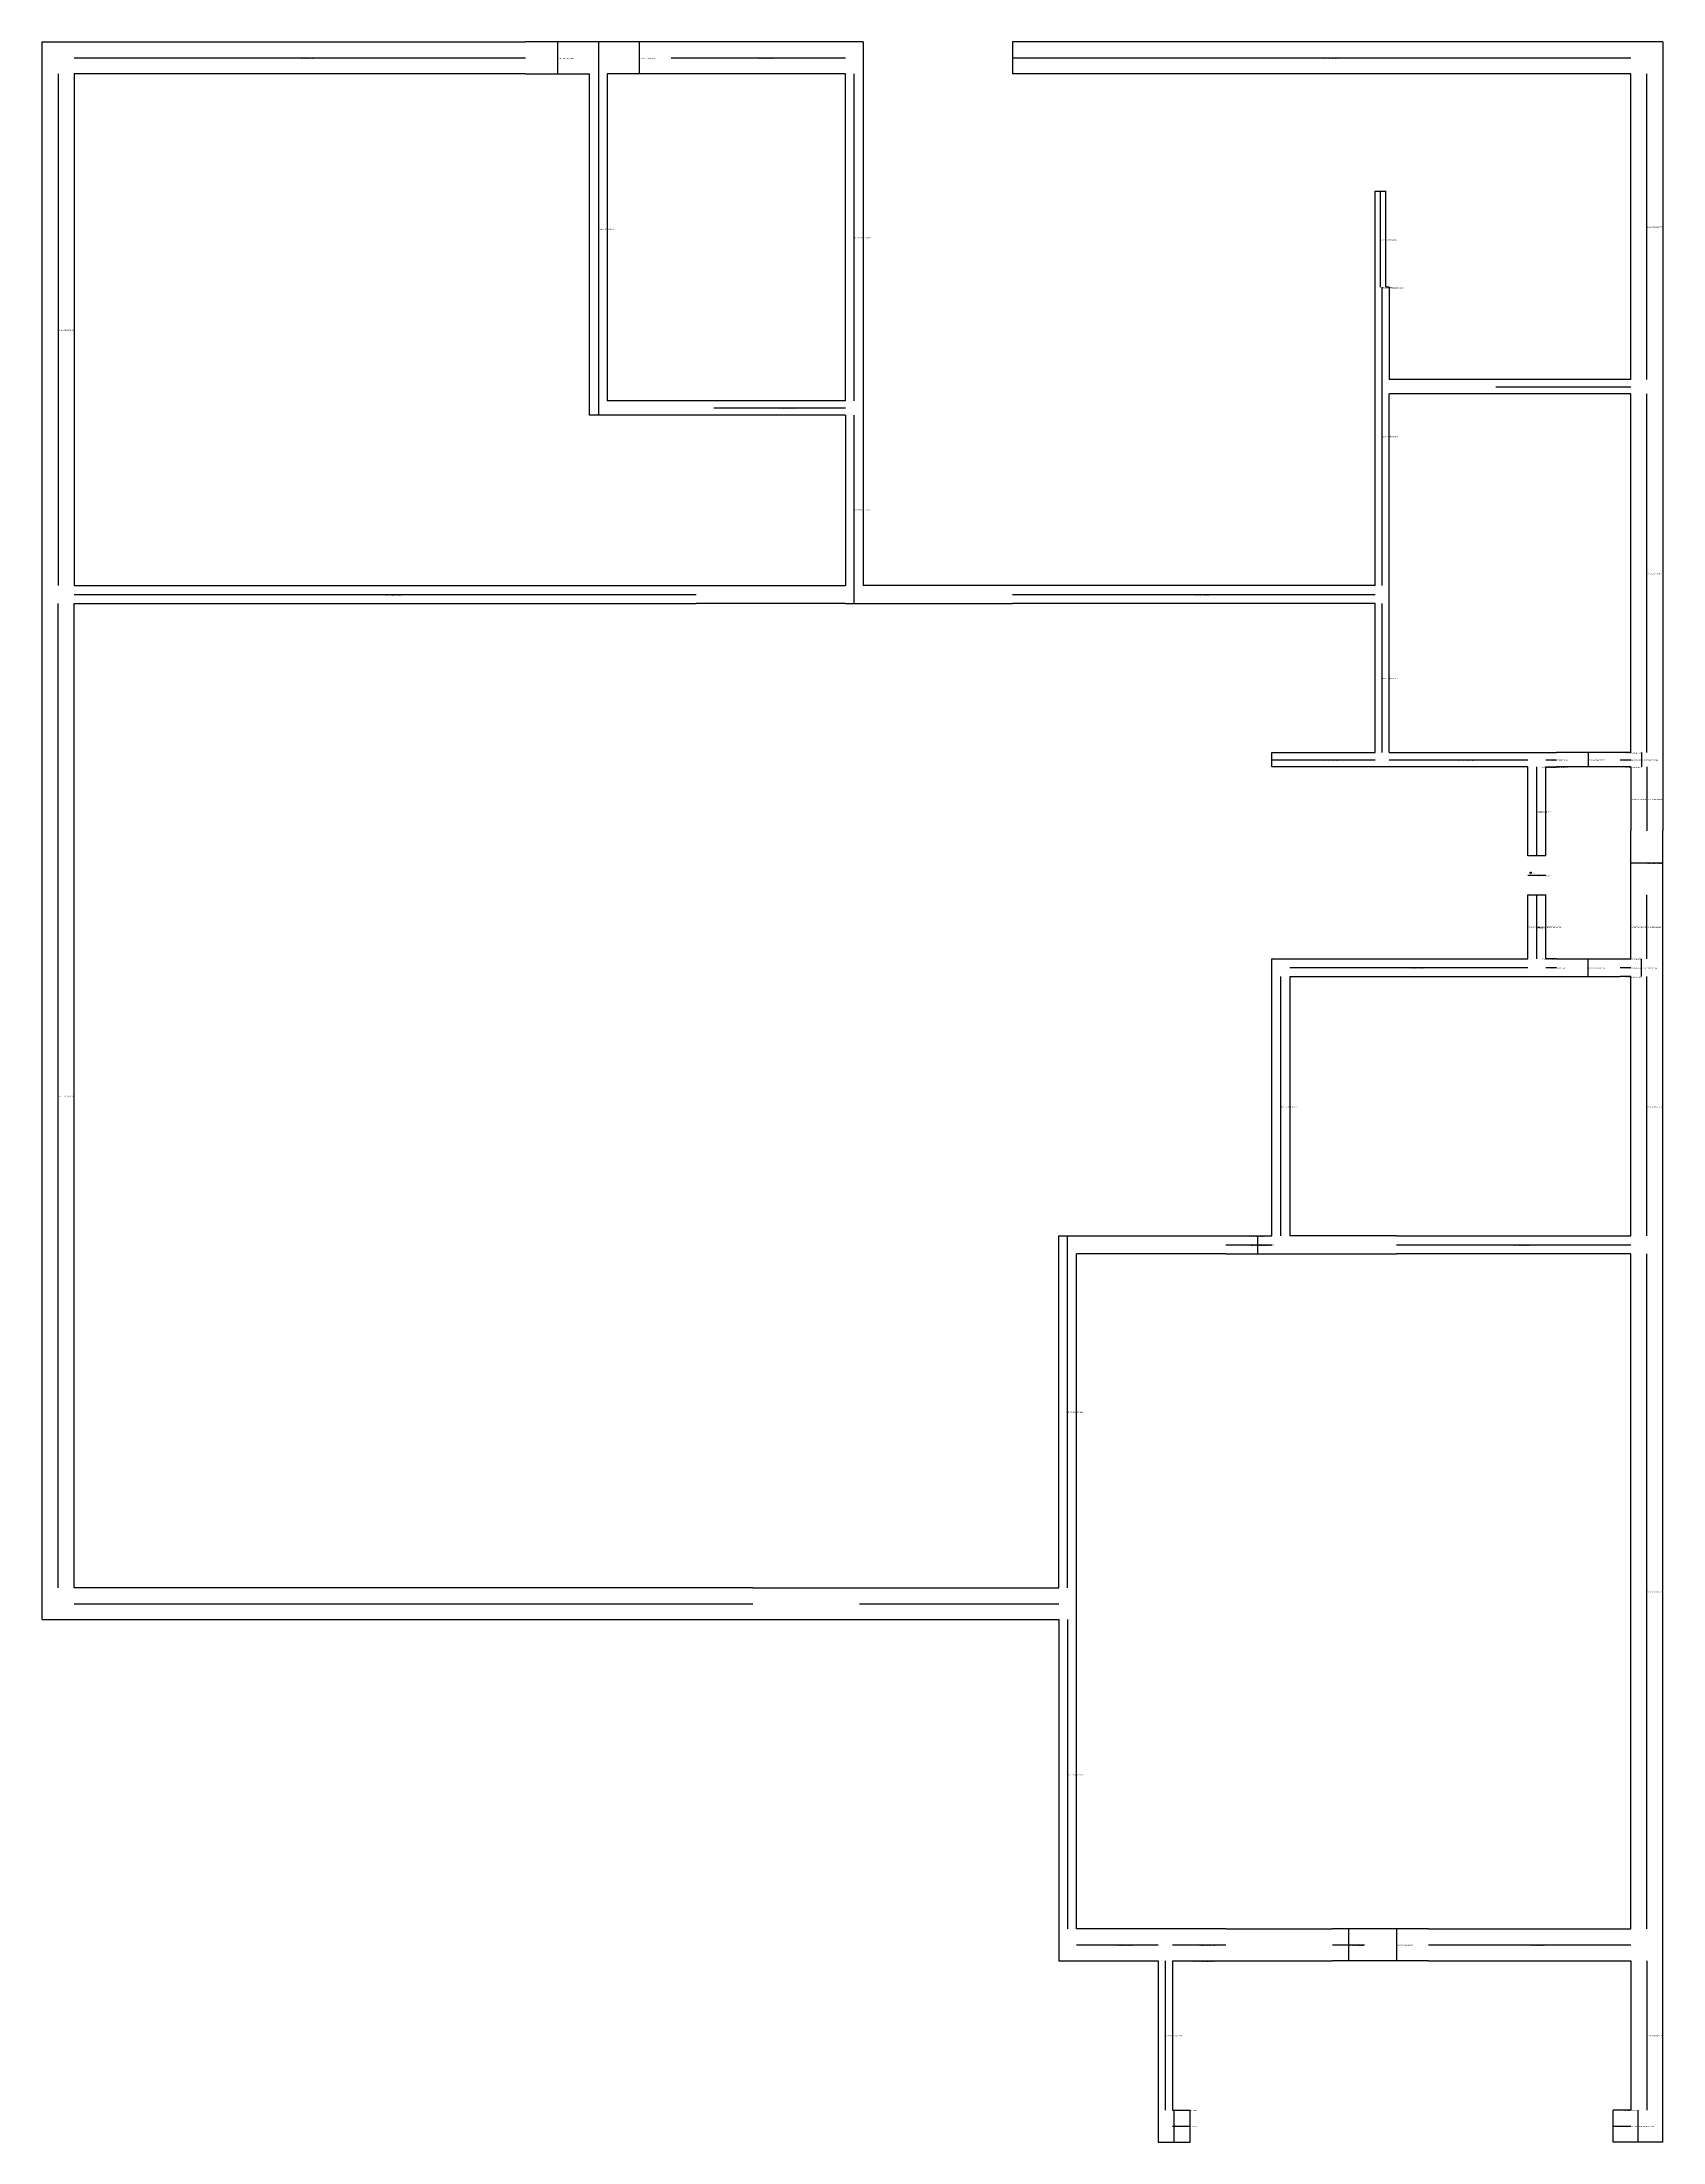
# Model space of a CAD drawing. Header units: metres. Extents: x 328 to 784, y 390 to 981.
import ezdxf

# ---------------------------------------------------------------- set-up
doc = ezdxf.new("R2010")
doc.units = ezdxf.units.M

msp = doc.modelspace()

# ---------------------------------------------------------------- linework, layer by layer
at = {"layer": 'centrelines'}
for p, q in [((337, 976.5), (464, 976.5)), ((473, 981), (473, 972)), ((484.5, 981), (484.5, 876)), ((496, 981), (496, 972)), ((505, 976.5), (554, 976.5)), ((601, 976.5), (775, 976.5)), ((332.5, 972), (332.5, 828)), ((556.5, 880), (556.5, 972)), ((779.5, 886), (779.5, 972)), ((704.5, 912), (704.5, 939)), ((704.5, 912), (704.5, 912)), ((705, 828), (705, 912)), ((705, 912), (705, 912)), ((706.5, 912), (706.5, 912)), ((737, 884), (775, 884)), ((779.5, 781), (779.5, 882)), ((517, 878), (554, 878)), ((556.5, 823), (556.5, 876)), ((332.5, 546), (332.5, 823)), ((337, 825.5), (512, 825.5)), ((601, 825.5), (703, 825.5)), ((705, 781), (705, 823)), ((763, 781), (763, 777)), ((773.5, 781), (773.5, 781)), ((778, 781), (778, 777)), ((674, 779), (703, 779)), ((707, 779), (746, 779)), ((748.5, 752), (748.5, 777)), ((750, 777), (750, 777)), ((751, 779), (754, 779)), ((752.5, 777), (752.5, 777)), ((772, 779), (775, 779)), ((773.5, 777), (773.5, 777)), ((779.5, 777), (779.5, 759)), ((775, 768), (775, 768)), ((746, 746.5), (751, 746.5)), ((775, 750), (784, 750)), ((748.5, 723), (748.5, 741)), ((779.5, 723), (779.5, 741)), ((746, 732), (746, 732)), ((751, 732), (751, 732)), ((775, 732), (775, 732)), ((750, 723), (750, 723)), ((752.5, 723), (752.5, 723)), ((763, 718), (763, 723)), ((773.5, 723), (773.5, 723)), ((778, 718), (778, 723)), ((676.5, 645), (676.5, 718)), ((679, 720.5), (746, 720.5)), ((751, 720.5), (754, 720.5)), ((772, 720.5), (775, 720.5)), ((773.5, 718), (773.5, 718)), ((779.5, 645), (779.5, 718)), ((616.5, 546), (616.5, 645)), ((667.5, 645), (667.5, 645)), ((670, 640), (670, 645)), ((661, 642.5), (674, 642.5)), ((709, 642.5), (775, 642.5)), ((779.5, 450), (779.5, 640)), ((337, 541.5), (528, 541.5)), ((558, 541.5), (614, 541.5)), ((616.5, 537), (616.5, 450)), ((695.5, 450), (695.5, 441)), ((709, 450), (709, 441)), ((619, 445.5), (642, 445.5)), ((646, 445.5), (661, 445.5)), ((691, 445.5), (700, 445.5)), ((718, 445.5), (775, 445.5)), ((644, 441), (644, 399)), ((651.5, 441), (651.5, 441)), ((653.5, 441), (653.5, 441)), ((779.5, 441), (779.5, 399)), ((646.5, 390), (646.5, 399)), ((648.5, 399), (648.5, 399)), ((772.5, 399), (772.5, 399)), ((777, 390), (777, 399)), ((646, 394.5), (651, 394.5)), ((770, 394.5), (775, 394.5))]:
    msp.add_line(p, q, dxfattribs=at)
at = {"layer": 'entity_location'}
msp.add_circle((746.76, 747.19), 0.2, dxfattribs=at)
at = {"layer": 'wall'}
for p, q in [((328, 537), (328, 981)), ((328, 981), (464, 981)), ((482, 981), (464, 981)), ((487, 981), (482, 981)), ((505, 981), (487, 981)), ((559, 981), (505, 981)), ((559, 981), (559, 828)), ((784, 981), (601, 981)), ((601, 981), (601, 972)), ((784, 981), (784, 759)), ((464, 972), (337, 972)), ((337, 972), (337, 828)), ((464, 972), (482, 972)), ((482, 876), (482, 972)), ((505, 972), (487, 972)), ((487, 972), (487, 880)), ((554, 972), (505, 972)), ((554, 880), (554, 972)), ((775, 972), (601, 972)), ((775, 886), (775, 972)), ((703, 912), (703, 939)), ((703, 939), (706, 939)), ((706, 912), (706, 939)), ((703, 828), (703, 912)), ((707, 912), (706, 912)), ((707, 912), (707, 886)), ((737, 886), (707, 886)), ((737, 882), (707, 882)), ((707, 781), (707, 882)), ((775, 886), (737, 886)), ((775, 882), (737, 882)), ((775, 781), (775, 882)), ((487, 876), (482, 876)), ((517, 880), (487, 880)), ((517, 876), (487, 876)), ((554, 880), (517, 880)), ((554, 876), (517, 876)), ((554, 876), (554, 828)), ((337, 828), (512, 828)), ((512, 828), (554, 828)), ((601, 828), (559, 828)), ((703, 828), (601, 828)), ((337, 546), (337, 823)), ((337, 823), (512, 823)), ((554, 823), (512, 823)), ((554, 823), (559, 823)), ((559, 823), (601, 823)), ((703, 823), (601, 823)), ((703, 781), (703, 823)), ((674, 777), (674, 781)), ((674, 781), (703, 781)), ((707, 781), (754, 781)), ((772, 781), (754, 781)), ((775, 781), (772, 781)), ((746, 777), (674, 777)), ((746, 752), (746, 777)), ((751, 752), (751, 777)), ((751, 777), (754, 777)), ((772, 777), (754, 777)), ((775, 777), (772, 777)), ((775, 777), (775, 759)), ((775, 741), (775, 759)), ((784, 741), (784, 759)), ((751, 752), (746, 752)), ((746, 723), (746, 741)), ((746, 741), (751, 741)), ((751, 723), (751, 741)), ((775, 723), (775, 741)), ((784, 390), (784, 741)), ((674, 645), (674, 723)), ((674, 723), (746, 723)), ((754, 723), (751, 723)), ((754, 723), (772, 723)), ((772, 723), (775, 723)), ((679, 718), (754, 718)), ((679, 718), (679, 645)), ((754, 718), (772, 718)), ((775, 718), (772, 718)), ((775, 645), (775, 718)), ((614, 546), (614, 645)), ((614, 645), (619, 645)), ((619, 645), (661, 645)), ((661, 645), (674, 645)), ((709, 645), (679, 645)), ((709, 645), (775, 645)), ((619, 450), (619, 640)), ((661, 640), (619, 640)), ((661, 640), (679, 640)), ((679, 640), (709, 640)), ((775, 640), (709, 640)), ((775, 450), (775, 640)), ((528, 546), (337, 546)), ((528, 546), (558, 546)), ((558, 546), (614, 546)), ((328, 537), (528, 537)), ((528, 537), (558, 537)), ((558, 537), (614, 537)), ((614, 537), (614, 441)), ((661, 450), (619, 450)), ((661, 450), (691, 450)), ((700, 450), (691, 450)), ((718, 450), (700, 450)), ((718, 450), (775, 450)), ((614, 441), (642, 441)), ((642, 441), (642, 390)), ((646, 441), (661, 441)), ((646, 441), (646, 399)), ((661, 441), (691, 441)), ((700, 441), (691, 441)), ((718, 441), (700, 441)), ((718, 441), (775, 441)), ((775, 441), (775, 399)), ((646, 399), (651, 399)), ((651, 390), (651, 399)), ((775, 399), (770, 399)), ((770, 390), (770, 399)), ((642, 390), (651, 390)), ((784, 390), (770, 390))]:
    msp.add_line(p, q, dxfattribs=at)

# ---------------------------------------------------------------- texts
at = {"layer": 'centrelines', "char_height": 0.3, "attachment_point": 1}
for s, insert in [('74 364.0531676912862', (400.5, 976.5)), ('71 354.23512625089563', (473, 976.5)), ('67 336.7767743641464', (496, 976.5)), ('55 299.5630660276355', (529.5, 976.5)), ('48 229.30737758373039', (688, 976.5)), ('54 292.18366435253927', (484.5, 928.5)), ('41 142.6164082966733', (779.5, 929)), ('49 232.02674421842272', (556.5, 926)), ('46 170.13912600657915', (704.5, 925.5)), ('45 170.13912600657915', (704.5, 912)), ('44 170.0156253817848', (705, 912)), ('43 169.65342584513192', (706.5, 912)), ('77 422.06708004854227', (332.5, 900)), ('40 136.80737758373039', (756, 884)), ('50 232.95219926818166', (535.5, 878)), ('34 90.95973526727458', (705, 870)), ('47 204.80568592706624', (556.5, 849.5)), ('29 47.06262447909215', (779.5, 831.5)), ('53 247.47522247841832', (424.5, 825.5)), ('33 89.70464786880869', (652, 825.5)), ('30 53.72876275350123', (705, 802)), ('26 43.10455329473744', (773.5, 781)), ('31 54.09794574639631', (688.5, 779)), ('13 31.816439809976384', (726.5, 779)), ('11 29.983024151360226', (750, 777)), ('15 32.088823583134094', (752.5, 779)), ('12 30.355149738469038', (752.5, 777)), ('17 33.944650607377696', (763, 779)), ('25 40.605430392665994', (773.5, 779)), ('24 40.044269178860254', (773.5, 777)), ('27 43.179388313869204', (778, 779)), ('1 5.112810483895874', (748.5, 764.5)), ('19 35.078237193339206', (775, 768)), ('18 34.80468372469295', (779.5, 768)), ('0 0.6926224162696144', (748.5, 746.5)), ('9 28.37987194435296', (779.5, 750)), ('3 15.211586022213263', (746, 732)), ('2 6.432614103315003', (748.5, 732)), ('4 15.773366986120825', (751, 732)), ('14 32.06792070845221', (775, 732)), ('16 33.321170690142516', (779.5, 732)), ('5 24.408706606827185', (750, 723)), ('6 24.864398979303626', (752.5, 723)), ('20 36.06032050642556', (773.5, 723)), ('7 26.70342047164361', (712.5, 720.5)), ('8 27.02738281175311', (752.5, 720.5)), ('10 29.138334300609316', (763, 720.5)), ('21 36.7367363830429', (773.5, 720.5)), ('23 39.58879815287188', (773.5, 718)), ('22 39.51281812421158', (778, 720.5)), ('76 414.25932432323475', (332.5, 684.5)), ('32 76.08273035253383', (676.5, 681.5)), ('28 43.86526014182539', (779.5, 681.5)), ('39 129.3266119887549', (667.5, 645)), ('37 127.49299770720452', (667.5, 642.5)), ('38 127.80972555667972', (670, 642.5)), ('35 104.69262241626961', (742, 642.5)), ('42 165.5621443732229', (616.5, 595.5)), ('36 112.08126580409446', (779.5, 545)), ('57 300.2750354172659', (432.5, 541.5)), ('51 244.81522238464643', (586, 541.5)), ('52 247.28208607049186', (616.5, 493.5)), ('63 319.36335803135984', (630.5, 445.5)), ('62 313.64486306774353', (653.5, 445.5)), ('58 301.5807904173175', (695.5, 445.5)), ('60 305.2947310904191', (695.5, 445.5)), ('56 299.58174409000065', (709, 445.5)), ('59 301.6926224162696', (746.5, 445.5)), ('65 320.66845946034584', (651.5, 441)), ('64 320.0800268610626', (653.5, 441)), ('66 322.97585166312354', (644, 420)), ('61 307.9381007051959', (779.5, 420)), ('72 361.7913723702896', (648.5, 399)), ('68 349.14278553253155', (772.5, 399)), ('73 362.33966718932453', (646.5, 394.5)), ('75 365.4612621081854', (648.5, 394.5)), ('70 353.45751500396466', (772.5, 394.5)), ('69 349.50336303175425', (777, 394.5))]:
    msp.add_mtext(s, dxfattribs=dict(at, insert=insert))
at = {"layer": 'chosen_line', "color": 3, "char_height": 0.5, "attachment_point": 1}
for insert in [(748.5, 764.5), (748.5, 732)]:
    msp.add_mtext('chosen', dxfattribs=dict(at, insert=insert))
at = {"layer": 'debug', "insert": (746.76, 747.19), "char_height": 0.2, "attachment_point": 1}
msp.add_mtext('746, 747', dxfattribs=at)

doc.saveas('drawing.dxf')
